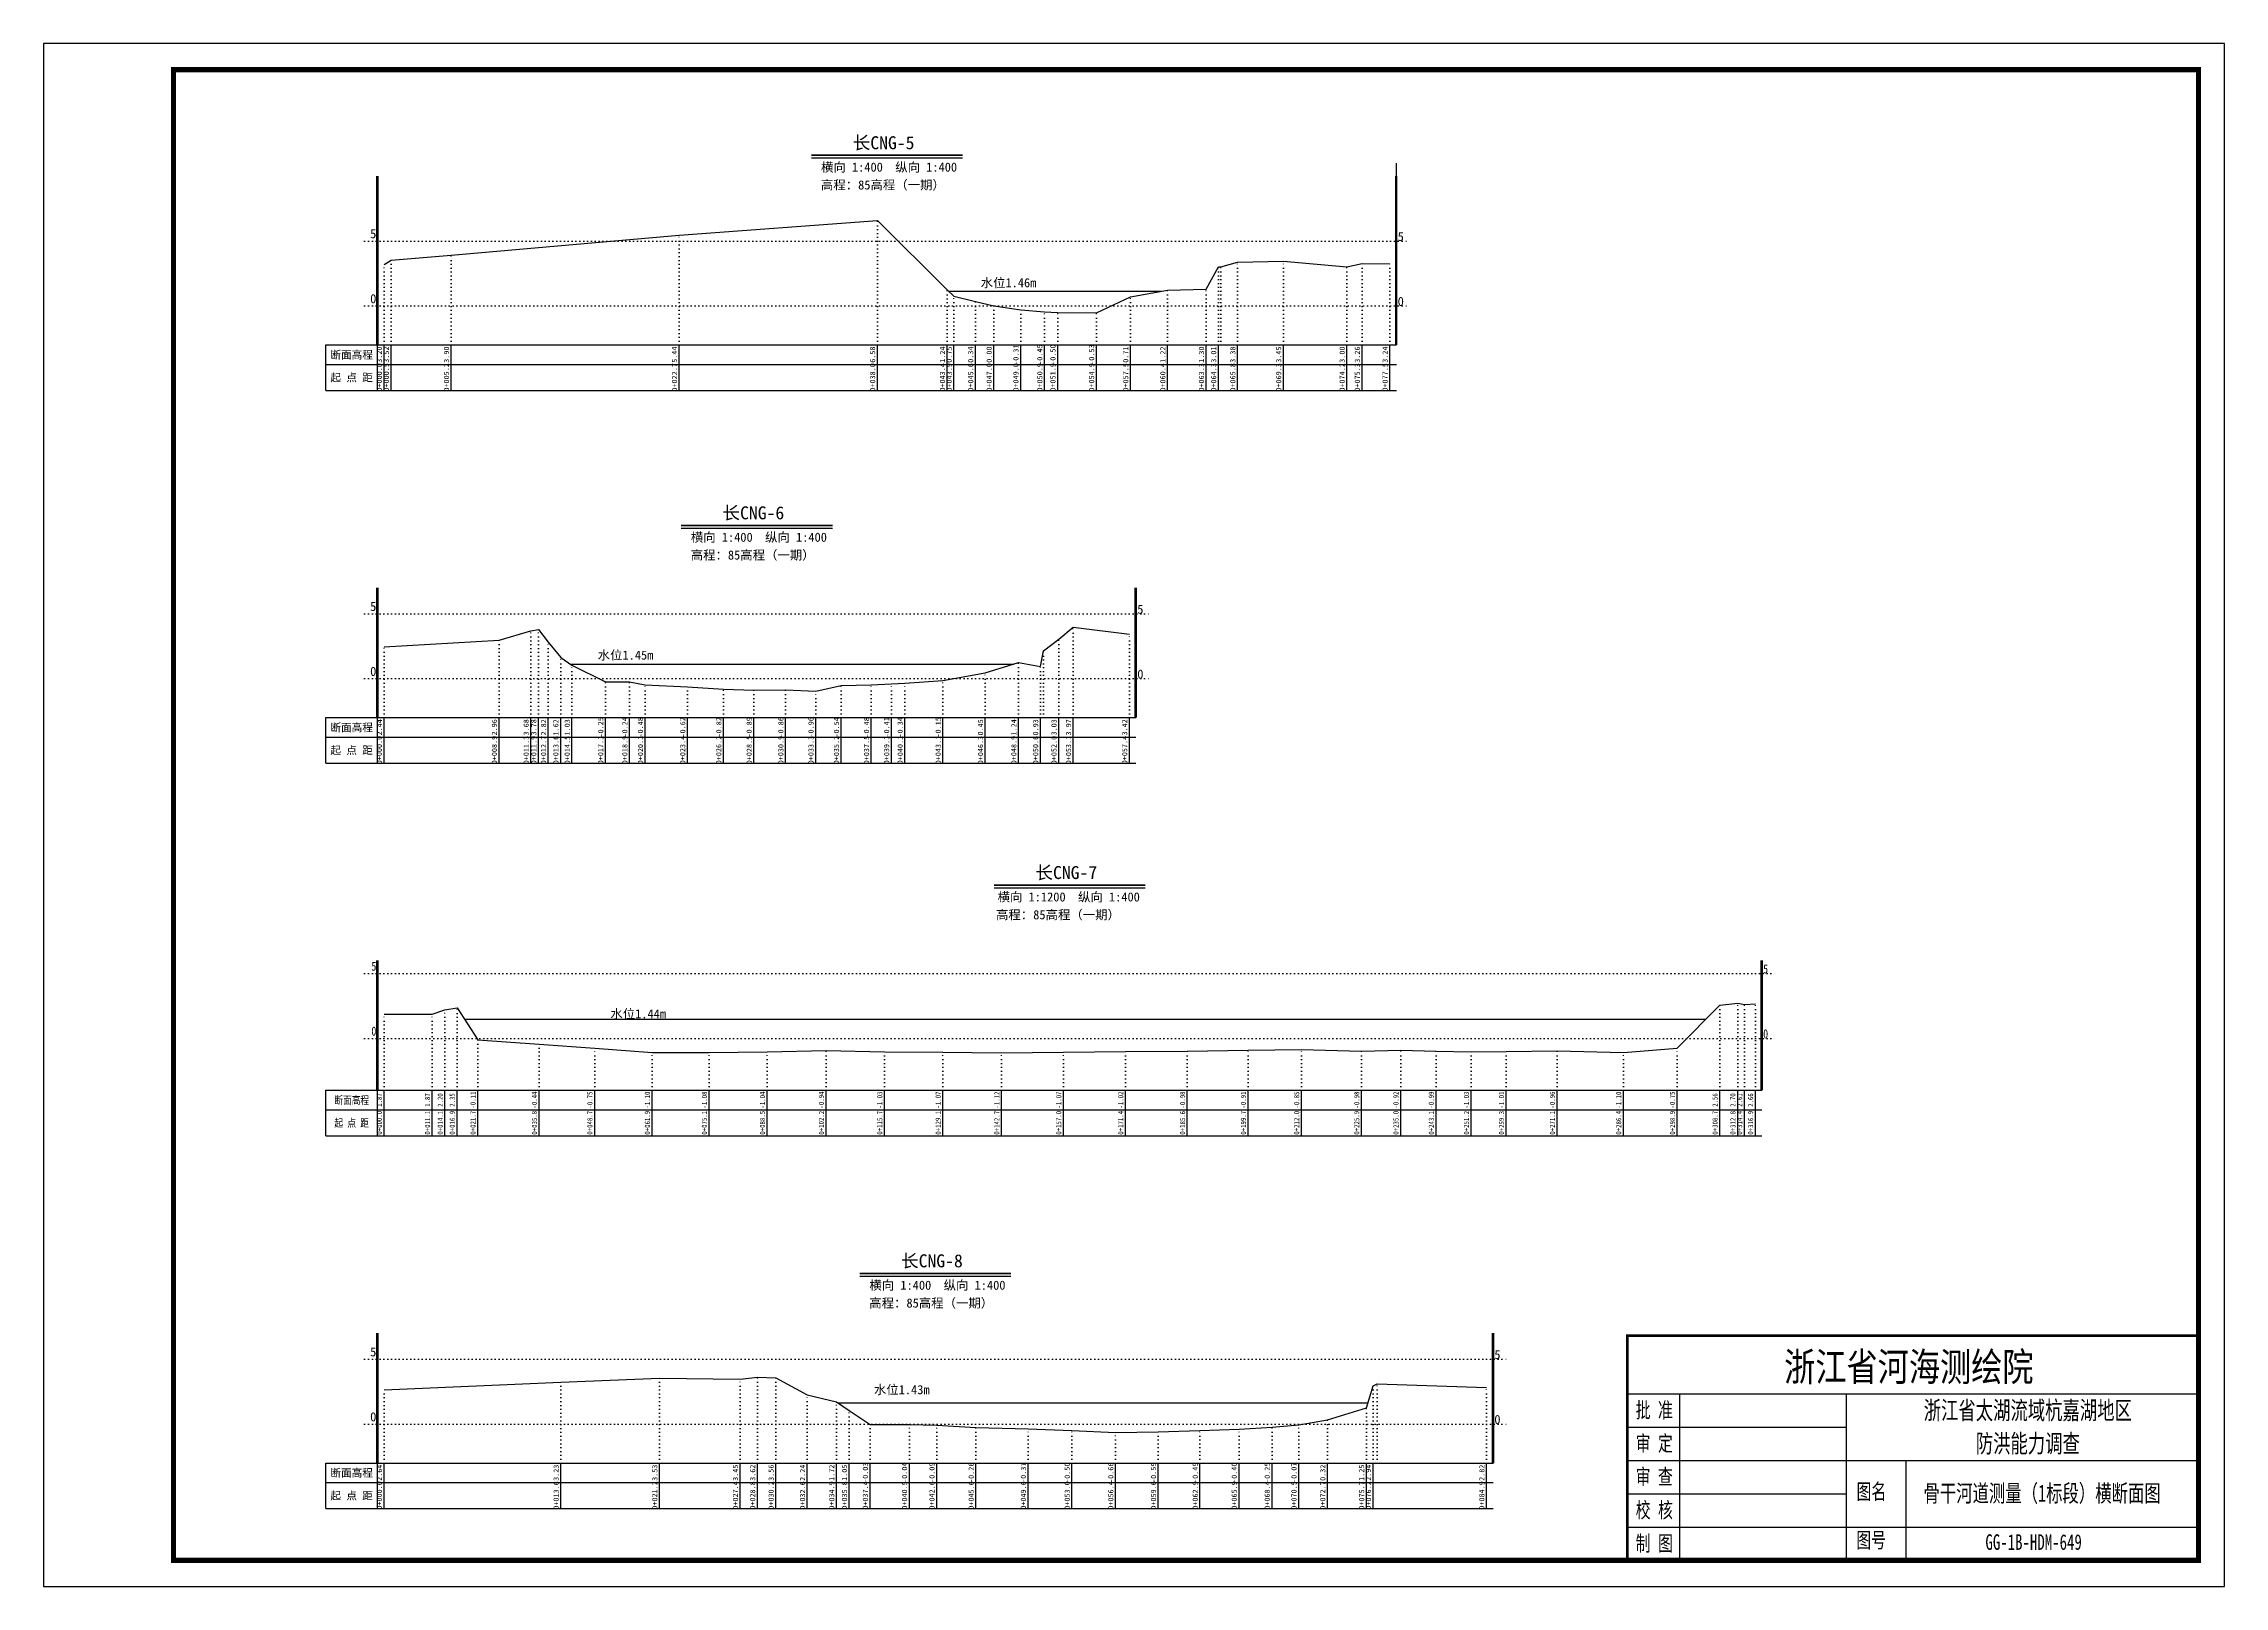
# Model space of a CAD drawing. Header units: millimetres. Extents: x 519117 to 520437, y 3371934 to 3372231.
# Drawn here: x 519566.9 to 519986.9, y 3371934.2 to 3372231.2 of the extents above; entities that cross this region are included whole.
import ezdxf
from ezdxf.enums import TextEntityAlignment as Align

# ---------------------------------------------------------------- set-up
doc = ezdxf.new("R2010")
doc.units = ezdxf.units.MM
doc.header["$LTSCALE"] = 0.4
doc.header["$MEASUREMENT"] = 0
doc.linetypes.add('X4', pattern=[1.6, 0, -1.6])
for name, color, linetype in [('DMX', 1, 'Continuous'), ('TEXT', 7, 'Continuous'), ('zdm1', 5, 'Continuous'), ('ZDMT5', 3, 'Continuous'), ('图框', 7, 'Continuous'), ('断面名称', 5, 'Continuous'), ('比例尺', 3, 'Continuous'), ('水位', 7, 'Continuous')]:
    doc.layers.add(name, color=color, linetype=linetype)
doc.styles.add('HDM', font='仿宋_GB2312.ttf')
doc.styles.add('tk2', font='SimSun.ttf', dxfattribs={"width": 0.8})
doc.styles.add('宋体', font='SimSun.ttf')

msp = doc.modelspace()

# ---------------------------------------------------------------- linework, layer by layer
at = {"lineweight": 100, "const_width": 0.5}
msp.add_lwpolyline([(519981.88, 3371982.45), (519871.88, 3371982.45), (519871.88, 3371939.17), (519981.88, 3371939.17), (519981.88, 3371982.45)], dxfattribs=at)
at = {"layer": 'DMX', "linetype": 'Continuous', "flags": 128}
for points in [[(519632.46, 3372188.67), (519633.81, 3372189.47), (519645.38, 3372190.42), (519689.31, 3372194.27), (519727.46, 3372197.12), (519740.91, 3372183.77), (519742.21, 3372182.55), (519746.33, 3372181.52), (519749.91, 3372180.67), (519755.06, 3372179.9), (519759.66, 3372179.55), (519762.18, 3372179.42), (519769.63, 3372179.35), (519776.21, 3372182.45), (519783.36, 3372183.72), (519790.78, 3372183.92), (519793.13, 3372188.2), (519793.63, 3372188.17), (519796.83, 3372189.12), (519805.66, 3372189.3), (519817.88, 3372188.17), (519820.81, 3372188.82), (519826.16, 3372188.77)], [(519632.46, 3372115.02), (519654.61, 3372116.32), (519660.73, 3372118.12), (519662.21, 3372118.37), (519664.08, 3372115.97), (519666.46, 3372112.97), (519668.63, 3372111.5), (519675.08, 3372108.3), (519679.73, 3372108.32), (519682.73, 3372107.72), (519690.88, 3372107.37), (519697.83, 3372106.87), (519703.68, 3372106.7), (519709.78, 3372106.77), (519715.58, 3372106.52), (519720.48, 3372107.57), (519726.28, 3372107.72), (519730.16, 3372107.9), (519732.76, 3372108.07), (519740.08, 3372108.55), (519748.23, 3372110.05), (519754.66, 3372112.02), (519758.86, 3372111.25), (519759.48, 3372114.25), (519762.38, 3372116.5), (519765.18, 3372118.85), (519776.01, 3372117.47)], [(519632.46, 3372044.35), (519641.74, 3372044.35), (519644.18, 3372045.17), (519646.5, 3372045.55), (519650.5, 3372039.4), (519662.32, 3372038.57), (519673.01, 3372037.8), (519684.06, 3372036.92), (519695.06, 3372036.97), (519706.23, 3372037.07), (519717.6, 3372037.32), (519728.84, 3372037.1), (519740.07, 3372037), (519751.39, 3372036.87), (519763.3, 3372037), (519775.25, 3372037.12), (519787.15, 3372037.22), (519798.86, 3372037.4), (519809.12, 3372037.55), (519820.69, 3372037.22), (519828.25, 3372037.37), (519835.06, 3372037.2), (519841.81, 3372037.1), (519848.57, 3372037.15), (519858.37, 3372037.27), (519871.14, 3372036.92), (519881.5, 3372037.8), (519889.71, 3372046.07), (519893.15, 3372046.42), (519894.43, 3372046.2), (519896.55, 3372046.32)], [(519632.46, 3371972.02), (519666.51, 3371973.5), (519685.51, 3371974.25), (519701.03, 3371974.05), (519704.36, 3371974.47), (519707.91, 3371974.32), (519713.96, 3371971.02), (519719.58, 3371969.72), (519722.03, 3371968.05), (519726.06, 3371965.35), (519733.61, 3371965.32), (519738.88, 3371965.2), (519746.43, 3371964.77), (519756.48, 3371964.5), (519764.93, 3371964.17), (519773.33, 3371963.77), (519781.56, 3371963.95), (519789.58, 3371964.2), (519797.11, 3371964.42), (519803.46, 3371964.8), (519808.61, 3371965.25), (519814.16, 3371966.22), (519821.63, 3371968.55), (519822.96, 3371972.77), (519823.71, 3371973.17), (519844.78, 3371972.47)]]:
    msp.add_lwpolyline(points, dxfattribs=at)
at = {"layer": 'TEXT', "color": 0}
for p, q in [((519871.88, 3371971.25, 0), (519981.88, 3371971.25, 0)), ((519881.96, 3371971.25, 0), (519881.96, 3371945.59, 0)), ((519914.05, 3371971.25, 0), (519914.05, 3371945.59, 0)), ((519871.88, 3371964.84, 0), (519914.05, 3371964.84, 0)), ((519871.88, 3371958.42, 0), (519914.05, 3371958.42, 0)), ((519914.05, 3371958.42, 0), (519981.88, 3371958.42, 0)), ((519925.53, 3371958.42, 0), (519925.53, 3371939.17, 0)), ((519871.88, 3371952, 0), (519914.05, 3371952, 0)), ((519871.88, 3371945.59, 0), (519981.88, 3371945.59, 0)), ((519881.96, 3371945.59, 0), (519881.96, 3371939.17, 0)), ((519914.05, 3371945.59, 0), (519914.05, 3371939.17, 0))]:
    msp.add_line(p, q, dxfattribs=at)
at = {"layer": 'zdm1', "linetype": 'Continuous'}
for p, q in [((519631.08, 3372173.17), (519631.08, 3372205.67)), ((519631.33, 3372173.17), (519631.33, 3372205.67)), ((519827.28, 3372173.17), (519827.28, 3372205.67)), ((519827.53, 3372173.17), (519827.53, 3372205.67)), ((519621.21, 3372164.42), (519621.21, 3372173.17)), ((519621.21, 3372173.17), (519632.46, 3372173.17)), ((519631.21, 3372164.42), (519631.21, 3372173.17)), ((519632.46, 3372173.17), (519827.41, 3372173.17)), ((519621.21, 3372169.42), (519827.41, 3372169.42)), ((519621.21, 3372164.42), (519827.41, 3372164.42)), ((519631.08, 3372101.42), (519631.08, 3372126.42)), ((519631.33, 3372101.42), (519631.33, 3372126.42)), ((519777.13, 3372101.42), (519777.13, 3372126.42)), ((519777.38, 3372101.42), (519777.38, 3372126.42)), ((519621.21, 3372092.67), (519621.21, 3372101.42)), ((519621.21, 3372101.42), (519632.46, 3372101.42)), ((519631.21, 3372092.67), (519631.21, 3372101.42)), ((519632.46, 3372101.42), (519777.26, 3372101.42)), ((519621.21, 3372097.67), (519777.26, 3372097.67)), ((519621.21, 3372092.67), (519777.26, 3372092.67)), ((519631.08, 3372029.67), (519631.08, 3372054.67)), ((519631.33, 3372029.67), (519631.33, 3372054.67)), ((519897.67, 3372029.67), (519897.67, 3372054.67)), ((519897.92, 3372029.67), (519897.92, 3372054.67)), ((519621.21, 3372029.67), (519632.46, 3372029.67)), ((519621.21, 3372020.92), (519621.21, 3372029.67)), ((519631.21, 3372020.92), (519631.21, 3372029.67)), ((519632.46, 3372029.67), (519897.8, 3372029.67)), ((519621.21, 3372025.92), (519897.8, 3372025.92)), ((519621.21, 3372020.92), (519897.8, 3372020.92)), ((519631.08, 3371957.92), (519631.08, 3371982.92)), ((519631.33, 3371957.92), (519631.33, 3371982.92)), ((519845.91, 3371957.92), (519845.91, 3371982.92)), ((519846.16, 3371957.92), (519846.16, 3371982.92)), ((519621.21, 3371949.17), (519621.21, 3371957.92)), ((519621.21, 3371957.92), (519632.46, 3371957.92)), ((519631.21, 3371949.17), (519631.21, 3371957.92)), ((519632.46, 3371957.92), (519846.03, 3371957.92)), ((519621.21, 3371954.17), (519846.03, 3371954.17)), ((519621.21, 3371949.17), (519846.03, 3371949.17))]:
    msp.add_line(p, q, dxfattribs=at)
at = {"layer": 'zdm1', "linetype": 'X4'}
for p, q in [((519628.71, 3372193.17), (519829.91, 3372193.17)), ((519628.71, 3372180.67), (519829.91, 3372180.67)), ((519628.71, 3372121.42), (519779.76, 3372121.42)), ((519628.71, 3372108.92), (519779.76, 3372108.92)), ((519628.71, 3372052.17), (519900.3, 3372052.17)), ((519628.71, 3372039.67), (519900.3, 3372039.67)), ((519628.71, 3371977.92), (519848.53, 3371977.92)), ((519628.71, 3371965.42), (519848.53, 3371965.42))]:
    msp.add_line(p, q, dxfattribs=at)
at = {"layer": 'zdm1', "linetype": 'Continuous', "flags": 128}
for points in [[(519827.41, 3372205.67, 0.25, 0.25, 0), (519827.41, 3372208.17, 0.25, 0.25, 0)], [(519631.21, 3372200.67, 0.25, 0.25, 0), (519631.21, 3372203.17, 0.25, 0.25, 0)], [(519827.41, 3372200.67, 0.25, 0.25, 0), (519827.41, 3372203.17, 0.25, 0.25, 0)], [(519631.21, 3372195.67, 0.25, 0.25, 0), (519631.21, 3372198.17, 0.25, 0.25, 0)], [(519827.41, 3372195.67, 0.25, 0.25, 0), (519827.41, 3372198.17, 0.25, 0.25, 0)], [(519631.21, 3372190.67, 0.25, 0.25, 0), (519631.21, 3372193.17, 0.25, 0.25, 0)], [(519827.41, 3372190.67, 0.25, 0.25, 0), (519827.41, 3372193.17, 0.25, 0.25, 0)], [(519631.21, 3372185.67, 0.25, 0.25, 0), (519631.21, 3372188.17, 0.25, 0.25, 0)], [(519827.41, 3372185.67, 0.25, 0.25, 0), (519827.41, 3372188.17, 0.25, 0.25, 0)], [(519631.21, 3372180.67, 0.25, 0.25, 0), (519631.21, 3372183.17, 0.25, 0.25, 0)], [(519827.41, 3372180.67, 0.25, 0.25, 0), (519827.41, 3372183.17, 0.25, 0.25, 0)], [(519631.21, 3372175.67, 0.25, 0.25, 0), (519631.21, 3372178.17, 0.25, 0.25, 0)], [(519827.41, 3372175.67, 0.25, 0.25, 0), (519827.41, 3372178.17, 0.25, 0.25, 0)], [(519631.21, 3372123.92, 0.25, 0.25, 0), (519631.21, 3372126.42, 0.25, 0.25, 0)], [(519777.26, 3372123.92, 0.25, 0.25, 0), (519777.26, 3372126.42, 0.25, 0.25, 0)], [(519631.21, 3372118.92, 0.25, 0.25, 0), (519631.21, 3372121.42, 0.25, 0.25, 0)], [(519777.26, 3372118.92, 0.25, 0.25, 0), (519777.26, 3372121.42, 0.25, 0.25, 0)], [(519631.21, 3372113.92, 0.25, 0.25, 0), (519631.21, 3372116.42, 0.25, 0.25, 0)], [(519777.26, 3372113.92, 0.25, 0.25, 0), (519777.26, 3372116.42, 0.25, 0.25, 0)], [(519631.21, 3372108.92, 0.25, 0.25, 0), (519631.21, 3372111.42, 0.25, 0.25, 0)], [(519777.26, 3372108.92, 0.25, 0.25, 0), (519777.26, 3372111.42, 0.25, 0.25, 0)], [(519631.21, 3372103.92, 0.25, 0.25, 0), (519631.21, 3372106.42, 0.25, 0.25, 0)], [(519777.26, 3372103.92, 0.25, 0.25, 0), (519777.26, 3372106.42, 0.25, 0.25, 0)], [(519631.21, 3372052.17, 0.25, 0.25, 0), (519631.21, 3372054.67, 0.25, 0.25, 0)], [(519897.8, 3372052.17, 0.25, 0.25, 0), (519897.8, 3372054.67, 0.25, 0.25, 0)], [(519631.21, 3372047.17, 0.25, 0.25, 0), (519631.21, 3372049.67, 0.25, 0.25, 0)], [(519897.8, 3372047.17, 0.25, 0.25, 0), (519897.8, 3372049.67, 0.25, 0.25, 0)], [(519631.21, 3372042.17, 0.25, 0.25, 0), (519631.21, 3372044.67, 0.25, 0.25, 0)], [(519897.8, 3372042.17, 0.25, 0.25, 0), (519897.8, 3372044.67, 0.25, 0.25, 0)], [(519631.21, 3372037.17, 0.25, 0.25, 0), (519631.21, 3372039.67, 0.25, 0.25, 0)], [(519897.8, 3372037.17, 0.25, 0.25, 0), (519897.8, 3372039.67, 0.25, 0.25, 0)], [(519631.21, 3372032.17, 0.25, 0.25, 0), (519631.21, 3372034.67, 0.25, 0.25, 0)], [(519897.8, 3372032.17, 0.25, 0.25, 0), (519897.8, 3372034.67, 0.25, 0.25, 0)], [(519631.21, 3371980.42, 0.25, 0.25, 0), (519631.21, 3371982.92, 0.25, 0.25, 0)], [(519846.03, 3371980.42, 0.25, 0.25, 0), (519846.03, 3371982.92, 0.25, 0.25, 0)], [(519631.21, 3371975.42, 0.25, 0.25, 0), (519631.21, 3371977.92, 0.25, 0.25, 0)], [(519846.03, 3371975.42, 0.25, 0.25, 0), (519846.03, 3371977.92, 0.25, 0.25, 0)], [(519631.21, 3371970.42, 0.25, 0.25, 0), (519631.21, 3371972.92, 0.25, 0.25, 0)], [(519846.03, 3371970.42, 0.25, 0.25, 0), (519846.03, 3371972.92, 0.25, 0.25, 0)], [(519631.21, 3371965.42, 0.25, 0.25, 0), (519631.21, 3371967.92, 0.25, 0.25, 0)], [(519846.03, 3371965.42, 0.25, 0.25, 0), (519846.03, 3371967.92, 0.25, 0.25, 0)], [(519631.21, 3371960.42, 0.25, 0.25, 0), (519631.21, 3371962.92, 0.25, 0.25, 0)], [(519846.03, 3371960.42, 0.25, 0.25, 0), (519846.03, 3371962.92, 0.25, 0.25, 0)]]:
    msp.add_lwpolyline(points, format="xyseb", dxfattribs=at)
at = {"layer": 'ZDMT5', "linetype": 'X4'}
for p, q in [((519727.46, 3372173.17), (519727.46, 3372197.12)), ((519689.31, 3372173.17), (519689.31, 3372194.27)), ((519632.46, 3372173.17), (519632.46, 3372188.67)), ((519633.81, 3372173.17), (519633.81, 3372189.47)), ((519645.38, 3372173.17), (519645.38, 3372190.42)), ((519796.83, 3372173.17), (519796.83, 3372189.12)), ((519805.66, 3372173.17), (519805.66, 3372189.3)), ((519820.81, 3372173.17), (519820.81, 3372188.82)), ((519826.16, 3372173.17), (519826.16, 3372188.77)), ((519793.13, 3372173.17), (519793.13, 3372188.2)), ((519793.63, 3372173.17), (519793.63, 3372188.17)), ((519817.88, 3372173.17), (519817.88, 3372188.17)), ((519740.91, 3372173.17), (519740.91, 3372183.77)), ((519742.21, 3372173.17), (519742.21, 3372182.55)), ((519746.33, 3372173.17), (519746.33, 3372181.52)), ((519749.91, 3372173.17), (519749.91, 3372180.67)), ((519776.21, 3372173.17), (519776.21, 3372182.45)), ((519783.36, 3372173.17), (519783.36, 3372183.72)), ((519790.78, 3372173.17), (519790.78, 3372183.92)), ((519755.06, 3372173.17), (519755.06, 3372179.9)), ((519759.66, 3372173.17), (519759.66, 3372179.55)), ((519762.18, 3372173.17), (519762.18, 3372179.42)), ((519769.63, 3372173.17), (519769.63, 3372179.35)), ((519660.73, 3372101.42), (519660.73, 3372118.12)), ((519662.21, 3372101.42), (519662.21, 3372118.37)), ((519765.18, 3372101.42), (519765.18, 3372118.85)), ((519776.01, 3372101.42), (519776.01, 3372117.47)), ((519632.46, 3372101.42), (519632.46, 3372115.02)), ((519654.61, 3372101.42), (519654.61, 3372116.32)), ((519664.08, 3372101.42), (519664.08, 3372115.97)), ((519666.46, 3372101.42), (519666.46, 3372112.97)), ((519759.48, 3372101.42), (519759.48, 3372114.25)), ((519762.38, 3372101.42), (519762.38, 3372116.5)), ((519668.63, 3372101.42), (519668.63, 3372111.5)), ((519748.23, 3372101.42), (519748.23, 3372110.05)), ((519754.66, 3372101.42), (519754.66, 3372112.02)), ((519758.86, 3372101.42), (519758.86, 3372111.25)), ((519675.08, 3372101.42), (519675.08, 3372108.3)), ((519679.73, 3372101.42), (519679.73, 3372108.32)), ((519682.73, 3372101.42), (519682.73, 3372107.72)), ((519690.88, 3372101.42), (519690.88, 3372107.37)), ((519697.83, 3372101.42), (519697.83, 3372106.87)), ((519703.68, 3372101.42), (519703.68, 3372106.7)), ((519709.78, 3372101.42), (519709.78, 3372106.77)), ((519715.58, 3372101.42), (519715.58, 3372106.52)), ((519720.48, 3372101.42), (519720.48, 3372107.57)), ((519726.28, 3372101.42), (519726.28, 3372107.72)), ((519730.16, 3372101.42), (519730.16, 3372107.9)), ((519732.76, 3372101.42), (519732.76, 3372108.07)), ((519740.08, 3372101.42), (519740.08, 3372108.55)), ((519889.71, 3372029.67), (519889.71, 3372046.07)), ((519893.15, 3372029.67), (519893.15, 3372046.42)), ((519894.43, 3372029.67), (519894.43, 3372046.2)), ((519896.55, 3372029.67), (519896.55, 3372046.32)), ((519632.46, 3372029.67), (519632.46, 3372044.35)), ((519641.74, 3372029.67), (519641.74, 3372044.35)), ((519644.18, 3372029.67), (519644.18, 3372045.17)), ((519646.5, 3372029.67), (519646.5, 3372045.55)), ((519650.5, 3372029.67), (519650.5, 3372039.4)), ((519662.32, 3372029.67), (519662.32, 3372038.57)), ((519673.01, 3372029.67), (519673.01, 3372037.8)), ((519717.6, 3372029.67), (519717.6, 3372037.32)), ((519787.15, 3372029.67), (519787.15, 3372037.22)), ((519798.86, 3372029.67), (519798.86, 3372037.4)), ((519809.12, 3372029.67), (519809.12, 3372037.55)), ((519820.69, 3372029.67), (519820.69, 3372037.22)), ((519828.25, 3372029.67), (519828.25, 3372037.37)), ((519858.37, 3372029.67), (519858.37, 3372037.27)), ((519881.5, 3372029.67), (519881.5, 3372037.8)), ((519684.06, 3372029.67), (519684.06, 3372036.92)), ((519695.06, 3372029.67), (519695.06, 3372036.97)), ((519706.23, 3372029.67), (519706.23, 3372037.07)), ((519728.84, 3372029.67), (519728.84, 3372037.1)), ((519740.07, 3372029.67), (519740.07, 3372037)), ((519751.39, 3372029.67), (519751.39, 3372036.87)), ((519763.3, 3372029.67), (519763.3, 3372037)), ((519775.25, 3372029.67), (519775.25, 3372037.12)), ((519835.06, 3372029.67), (519835.06, 3372037.2)), ((519841.81, 3372029.67), (519841.81, 3372037.1)), ((519848.57, 3372029.67), (519848.57, 3372037.15)), ((519871.14, 3372029.67), (519871.14, 3372036.92)), ((519685.51, 3371957.92), (519685.51, 3371974.25)), ((519704.36, 3371957.92), (519704.36, 3371974.47)), ((519707.91, 3371957.92), (519707.91, 3371974.32)), ((519632.46, 3371957.92), (519632.46, 3371972.02)), ((519666.51, 3371957.92), (519666.51, 3371973.5)), ((519701.03, 3371957.92), (519701.03, 3371974.05)), ((519713.96, 3371957.92), (519713.96, 3371971.02)), ((519822.96, 3371957.92), (519822.96, 3371972.77)), ((519823.71, 3371957.92), (519823.71, 3371973.17)), ((519844.78, 3371957.92), (519844.78, 3371972.47)), ((519719.58, 3371957.92), (519719.58, 3371969.72)), ((519722.03, 3371957.92), (519722.03, 3371968.05)), ((519814.16, 3371957.92), (519814.16, 3371966.22)), ((519821.63, 3371957.92), (519821.63, 3371968.55)), ((519726.06, 3371957.92), (519726.06, 3371965.35)), ((519733.61, 3371957.92), (519733.61, 3371965.32)), ((519738.88, 3371957.92), (519738.88, 3371965.2)), ((519746.43, 3371957.92), (519746.43, 3371964.77)), ((519756.48, 3371957.92), (519756.48, 3371964.5)), ((519764.93, 3371957.92), (519764.93, 3371964.17)), ((519773.33, 3371957.92), (519773.33, 3371963.77)), ((519781.56, 3371957.92), (519781.56, 3371963.95)), ((519789.58, 3371957.92), (519789.58, 3371964.2)), ((519797.11, 3371957.92), (519797.11, 3371964.42)), ((519803.46, 3371957.92), (519803.46, 3371964.8)), ((519808.61, 3371957.92), (519808.61, 3371965.25))]:
    msp.add_line(p, q, dxfattribs=at)
at = {"layer": 'ZDMT5', "linetype": 'Continuous'}
for p, q in [((519632.46, 3372164.42), (519632.46, 3372173.17)), ((519633.81, 3372164.42), (519633.81, 3372173.17)), ((519645.38, 3372164.42), (519645.38, 3372173.17)), ((519689.31, 3372164.42), (519689.31, 3372173.17)), ((519727.46, 3372164.42), (519727.46, 3372173.17)), ((519740.91, 3372164.42), (519740.91, 3372173.17)), ((519742.21, 3372164.42), (519742.21, 3372173.17)), ((519746.33, 3372164.42), (519746.33, 3372173.17)), ((519749.91, 3372164.42), (519749.91, 3372173.17)), ((519755.06, 3372164.42), (519755.06, 3372173.17)), ((519759.66, 3372164.42), (519759.66, 3372173.17)), ((519762.18, 3372164.42), (519762.18, 3372173.17)), ((519769.63, 3372164.42), (519769.63, 3372173.17)), ((519776.21, 3372164.42), (519776.21, 3372173.17)), ((519783.36, 3372164.42), (519783.36, 3372173.17)), ((519790.78, 3372164.42), (519790.78, 3372173.17)), ((519793.13, 3372164.42), (519793.13, 3372173.17)), ((519796.83, 3372164.42), (519796.83, 3372173.17)), ((519805.66, 3372164.42), (519805.66, 3372173.17)), ((519817.88, 3372164.42), (519817.88, 3372173.17)), ((519820.81, 3372164.42), (519820.81, 3372173.17)), ((519826.16, 3372164.42), (519826.16, 3372173.17)), ((519632.46, 3372092.67), (519632.46, 3372101.42)), ((519654.61, 3372092.67), (519654.61, 3372101.42)), ((519660.73, 3372092.67), (519660.73, 3372101.42)), ((519662.21, 3372092.67), (519662.21, 3372101.42)), ((519664.08, 3372092.67), (519664.08, 3372101.42)), ((519666.46, 3372092.67), (519666.46, 3372101.42)), ((519668.63, 3372092.67), (519668.63, 3372101.42)), ((519675.08, 3372092.67), (519675.08, 3372101.42)), ((519679.73, 3372092.67), (519679.73, 3372101.42)), ((519682.73, 3372092.67), (519682.73, 3372101.42)), ((519690.88, 3372092.67), (519690.88, 3372101.42)), ((519697.83, 3372092.67), (519697.83, 3372101.42)), ((519703.68, 3372092.67), (519703.68, 3372101.42)), ((519709.78, 3372092.67), (519709.78, 3372101.42)), ((519715.58, 3372092.67), (519715.58, 3372101.42)), ((519720.48, 3372092.67), (519720.48, 3372101.42)), ((519726.28, 3372092.67), (519726.28, 3372101.42)), ((519730.16, 3372092.67), (519730.16, 3372101.42)), ((519732.76, 3372092.67), (519732.76, 3372101.42)), ((519740.08, 3372092.67), (519740.08, 3372101.42)), ((519748.23, 3372092.67), (519748.23, 3372101.42)), ((519754.66, 3372092.67), (519754.66, 3372101.42)), ((519758.86, 3372092.67), (519758.86, 3372101.42)), ((519762.38, 3372092.67), (519762.38, 3372101.42)), ((519765.18, 3372092.67), (519765.18, 3372101.42)), ((519776.01, 3372092.67), (519776.01, 3372101.42)), ((519632.46, 3372020.92), (519632.46, 3372029.67)), ((519641.74, 3372020.92), (519641.74, 3372029.67)), ((519644.18, 3372020.92), (519644.18, 3372029.67)), ((519646.5, 3372020.92), (519646.5, 3372029.67)), ((519650.5, 3372020.92), (519650.5, 3372029.67)), ((519662.32, 3372020.92), (519662.32, 3372029.67)), ((519673.01, 3372020.92), (519673.01, 3372029.67)), ((519684.06, 3372020.92), (519684.06, 3372029.67)), ((519695.06, 3372020.92), (519695.06, 3372029.67)), ((519706.23, 3372020.92), (519706.23, 3372029.67)), ((519717.6, 3372020.92), (519717.6, 3372029.67)), ((519728.84, 3372020.92), (519728.84, 3372029.67)), ((519740.07, 3372020.92), (519740.07, 3372029.67)), ((519751.39, 3372020.92), (519751.39, 3372029.67)), ((519763.3, 3372020.92), (519763.3, 3372029.67)), ((519775.25, 3372020.92), (519775.25, 3372029.67)), ((519787.15, 3372020.92), (519787.15, 3372029.67)), ((519798.86, 3372020.92), (519798.86, 3372029.67)), ((519809.12, 3372020.92), (519809.12, 3372029.67)), ((519820.69, 3372020.92), (519820.69, 3372029.67)), ((519828.25, 3372020.92), (519828.25, 3372029.67)), ((519835.06, 3372020.92), (519835.06, 3372029.67)), ((519841.81, 3372020.92), (519841.81, 3372029.67)), ((519848.57, 3372020.92), (519848.57, 3372029.67)), ((519858.37, 3372020.92), (519858.37, 3372029.67)), ((519871.14, 3372020.92), (519871.14, 3372029.67)), ((519881.5, 3372020.92), (519881.5, 3372029.67)), ((519889.71, 3372020.92), (519889.71, 3372029.67)), ((519893.15, 3372020.92), (519893.15, 3372029.67)), ((519894.43, 3372020.92), (519894.43, 3372029.67)), ((519896.55, 3372020.92), (519896.55, 3372029.67)), ((519632.46, 3371949.17), (519632.46, 3371957.92)), ((519666.51, 3371949.17), (519666.51, 3371957.92)), ((519685.51, 3371949.17), (519685.51, 3371957.92)), ((519701.03, 3371949.17), (519701.03, 3371957.92)), ((519704.36, 3371949.17), (519704.36, 3371957.92)), ((519707.91, 3371949.17), (519707.91, 3371957.92)), ((519713.96, 3371949.17), (519713.96, 3371957.92)), ((519719.58, 3371949.17), (519719.58, 3371957.92)), ((519722.03, 3371949.17), (519722.03, 3371957.92)), ((519726.06, 3371949.17), (519726.06, 3371957.92)), ((519733.61, 3371949.17), (519733.61, 3371957.92)), ((519738.88, 3371949.17), (519738.88, 3371957.92)), ((519746.43, 3371949.17), (519746.43, 3371957.92)), ((519756.48, 3371949.17), (519756.48, 3371957.92)), ((519764.93, 3371949.17), (519764.93, 3371957.92)), ((519773.33, 3371949.17), (519773.33, 3371957.92)), ((519781.56, 3371949.17), (519781.56, 3371957.92)), ((519789.58, 3371949.17), (519789.58, 3371957.92)), ((519797.11, 3371949.17), (519797.11, 3371957.92)), ((519803.46, 3371949.17), (519803.46, 3371957.92)), ((519808.61, 3371949.17), (519808.61, 3371957.92)), ((519814.16, 3371949.17), (519814.16, 3371957.92)), ((519821.63, 3371949.17), (519821.63, 3371957.92)), ((519822.96, 3371949.17), (519822.96, 3371957.92)), ((519844.78, 3371949.17), (519844.78, 3371957.92))]:
    msp.add_line(p, q, dxfattribs=at)
at = {"layer": '图框', "flags": 128}
msp.add_lwpolyline([(519566.88, 3371934.17), (519986.88, 3371934.17), (519986.88, 3372231.17), (519566.88, 3372231.17)], close=True, dxfattribs=at)
at = {"layer": '图框', "const_width": 1, "flags": 128}
msp.add_lwpolyline([(519591.88, 3371939.17), (519981.88, 3371939.17), (519981.88, 3372226.17), (519591.88, 3372226.17)], close=True, dxfattribs=at)
at = {"layer": '比例尺', "color": 3, "linetype": 'Continuous', "lineweight": 40}
for p, q in [((519714.74, 3372209.67), (519743.87, 3372209.67)), ((519689.67, 3372138.42), (519718.79, 3372138.42)), ((519749.94, 3372069.17), (519779.06, 3372069.17)), ((519724.06, 3371994.42), (519753.18, 3371994.42))]:
    msp.add_line(p, q, dxfattribs=at)
at = {"layer": '比例尺', "color": 3, "linetype": 'Continuous'}
for p, q in [((519714.74, 3372209.17), (519743.87, 3372209.17)), ((519689.67, 3372137.92), (519718.79, 3372137.92)), ((519749.94, 3372068.67), (519779.06, 3372068.67)), ((519724.06, 3371993.92), (519753.18, 3371993.92))]:
    msp.add_line(p, q, dxfattribs=at)
at = {"layer": '水位', "color": 6, "linetype": 'Continuous', "flags": 128}
for points in [[(519741.2, 3372183.49), (519782.08, 3372183.49)], [(519668.26, 3372111.74), (519753.76, 3372111.74)], [(519886.93, 3372043.27), (519647.97, 3372043.27)], [(519719.9, 3371969.5), (519821.93, 3371969.5)]]:
    msp.add_lwpolyline(points, dxfattribs=at)

# ---------------------------------------------------------------- texts
at = {"layer": 'TEXT', "color": 7, "ltscale": 8, "style": 'tk2'}
for tag, p, s, height, width in [('浙江省河海测绘院', (519902.1, 3371973.69, 0), '（单位名称）', 5.5, 0.8), ('批 准', (519873.5, 3371966.62, 0), '批准', 3, 0.7), ('审 定', (519873.5, 3371960.21, 0), '审定', 3, 0.7), ('审 查', (519873.5, 3371953.79, 0), '审 查', 3, 0.7), ('图名', (519916.03, 3371950.92, 0), '审查', 3, 0.7), ('校 核', (519873.5, 3371947.37, 0), '校 核', 3, 0.7), ('图号', (519915.99, 3371941.59, 0), '图号', 3, 0.7), ('制 图', (519873.5, 3371940.96, 0), '制 图', 3, 0.7)]:
    msp.add_attdef(tag, p, s, height=height, dxfattribs=dict(at, width=width))
at = {"layer": 'TEXT', "color": 0, "style": 'tk2', "width": 0.7}
for tag, text, height, p in [('浙江省太湖流域杭嘉湖地区', '浙江省太湖流域杭嘉湖地区', 3.5, (519949.02, 3371968.07, -206.67)), ('防洪能力调查', '防洪能力调查', 3.5, (519949.02, 3371961.68, -206.67)), ('骨干河道测量（1标段）横断面图', '骨干河道测量（1标段）横断面图', 3.3, (519951.77, 3371952.1, -206.67)), ('GG-1B-HDM-649', 'GG-1B-HDM-001', 3, (519950.14, 3371942.7, -206.67))]:
    msp.add_attdef(tag, text=text, height=height, dxfattribs=at).set_placement(p, align=Align.MIDDLE_CENTER)
at = {"layer": 'zdm1', "linetype": 'Continuous', "style": 'HDM'}
for s, p in [('5', (519630.96, 3372193.17)), ('0', (519630.96, 3372180.67)), ('5', (519630.96, 3372121.42)), ('0', (519630.96, 3372108.92)), ('5', (519630.96, 3371977.92)), ('0', (519630.96, 3371965.42))]:
    msp.add_text(s, height=1.75, dxfattribs=at).set_placement(p, align=Align.BOTTOM_RIGHT)
for s, p in [('5', (519827.66, 3372193.17)), ('0', (519827.66, 3372180.67)), ('5', (519777.51, 3372121.42)), ('0', (519777.51, 3372108.92)), ('5', (519846.28, 3371977.92)), ('0', (519846.28, 3371965.42))]:
    msp.add_text(s, height=1.75, dxfattribs=at).set_placement(p)
for s, p in [('断面高程', (519626.21, 3372171.3)), ('起 点 距', (519626.21, 3372166.92)), ('断面高程', (519626.21, 3372099.55)), ('起 点 距', (519626.21, 3372095.17)), ('断面高程', (519626.21, 3371956.05)), ('起 点 距', (519626.21, 3371951.67))]:
    msp.add_text(s, height=1.5, dxfattribs=at).set_placement(p, align=Align.MIDDLE)
at = {"layer": 'zdm1', "linetype": 'Continuous', "style": 'HDM', "width": 0.8}
for s, p in [('5', (519630.96, 3372052.17)), ('0', (519630.96, 3372039.67))]:
    msp.add_text(s, height=1.75, dxfattribs=at).set_placement(p, align=Align.BOTTOM_RIGHT)
for s, p in [('5', (519898.05, 3372052.17)), ('0', (519898.05, 3372039.67))]:
    msp.add_text(s, height=1.75, dxfattribs=at).set_placement(p)
for s, p in [('断面高程', (519626.21, 3372027.8)), ('起 点 距', (519626.21, 3372023.42))]:
    msp.add_text(s, height=1.5, dxfattribs=at).set_placement(p, align=Align.MIDDLE)
at = {"layer": 'ZDMT5', "linetype": 'Continuous', "style": 'HDM'}
for s, p in [('3.20', (519632.33, 3372171.3)), ('3.52', (519633.68, 3372171.3)), ('3.90', (519645.26, 3372171.3)), ('5.44', (519689.18, 3372171.3)), ('6.58', (519727.33, 3372171.3)), ('1.24', (519740.78, 3372171.3)), ('0.75', (519742.08, 3372171.3)), ('0.34', (519746.21, 3372171.3)), ('0.00', (519749.78, 3372171.3)), ('-0.31', (519754.93, 3372171.3)), ('-0.45', (519759.53, 3372171.3)), ('-0.50', (519762.06, 3372171.3)), ('-0.53', (519769.51, 3372171.3)), ('0.71', (519776.08, 3372171.3)), ('1.22', (519783.23, 3372171.3)), ('1.30', (519790.66, 3372171.3)), ('3.01', (519793.01, 3372171.3)), ('3.38', (519796.71, 3372171.3)), ('3.45', (519805.53, 3372171.3)), ('3.00', (519817.76, 3372171.3)), ('3.26', (519820.68, 3372171.3)), ('3.24', (519826.03, 3372171.3)), ('0+000.0', (519632.33, 3372166.92)), ('0+000.5', (519633.68, 3372166.92)), ('0+005.2', (519645.26, 3372166.92)), ('0+022.7', (519689.18, 3372166.92)), ('0+038.0', (519727.33, 3372166.92)), ('0+043.4', (519740.78, 3372166.92)), ('0+043.9', (519742.08, 3372166.92)), ('0+045.6', (519746.21, 3372166.92)), ('0+047.0', (519749.78, 3372166.92)), ('0+049.0', (519754.93, 3372166.92)), ('0+050.9', (519759.53, 3372166.92)), ('0+051.9', (519762.06, 3372166.92)), ('0+054.9', (519769.51, 3372166.92)), ('0+057.5', (519776.08, 3372166.92)), ('0+060.4', (519783.23, 3372166.92)), ('0+063.3', (519790.66, 3372166.92)), ('0+064.3', (519793.01, 3372166.92)), ('0+065.8', (519796.71, 3372166.92)), ('0+069.3', (519805.53, 3372166.92)), ('0+074.2', (519817.76, 3372166.92)), ('0+075.3', (519820.68, 3372166.92)), ('0+077.5', (519826.03, 3372166.92)), ('2.44', (519632.33, 3372099.55)), ('2.96', (519654.48, 3372099.55)), ('3.68', (519660.61, 3372099.55)), ('3.78', (519662.08, 3372099.55)), ('2.82', (519663.96, 3372099.55)), ('1.62', (519666.33, 3372099.55)), ('1.03', (519668.51, 3372099.55)), ('-0.25', (519674.96, 3372099.55)), ('-0.24', (519679.61, 3372099.55)), ('-0.48', (519682.61, 3372099.55)), ('-0.62', (519690.76, 3372099.55)), ('-0.82', (519697.71, 3372099.55)), ('-0.89', (519703.56, 3372099.55)), ('-0.86', (519709.66, 3372099.55)), ('-0.96', (519715.46, 3372099.55)), ('-0.54', (519720.36, 3372099.55)), ('-0.48', (519726.16, 3372099.55)), ('-0.41', (519730.03, 3372099.55)), ('-0.34', (519732.63, 3372099.55)), ('-0.15', (519739.96, 3372099.55)), ('0.45', (519748.11, 3372099.55)), ('1.24', (519754.53, 3372099.55)), ('0.93', (519758.73, 3372099.55)), ('3.03', (519762.26, 3372099.55)), ('3.97', (519765.06, 3372099.55)), ('3.42', (519775.88, 3372099.55)), ('0+000.0', (519632.33, 3372095.17)), ('0+008.9', (519654.48, 3372095.17)), ('0+011.3', (519660.61, 3372095.17)), ('0+011.9', (519662.08, 3372095.17)), ('0+012.7', (519663.96, 3372095.17)), ('0+013.6', (519666.33, 3372095.17)), ('0+014.5', (519668.51, 3372095.17)), ('0+017.1', (519674.96, 3372095.17)), ('0+018.9', (519679.61, 3372095.17)), ('0+020.1', (519682.61, 3372095.17)), ('0+023.4', (519690.76, 3372095.17)), ('0+026.2', (519697.71, 3372095.17)), ('0+028.5', (519703.56, 3372095.17)), ('0+030.9', (519709.66, 3372095.17)), ('0+033.3', (519715.46, 3372095.17)), ('0+035.2', (519720.36, 3372095.17)), ('0+037.5', (519726.16, 3372095.17)), ('0+039.1', (519730.03, 3372095.17)), ('0+040.1', (519732.63, 3372095.17)), ('0+043.1', (519739.96, 3372095.17)), ('0+046.3', (519748.11, 3372095.17)), ('0+048.9', (519754.53, 3372095.17)), ('0+050.6', (519758.73, 3372095.17)), ('0+052.0', (519762.26, 3372095.17)), ('0+053.1', (519765.06, 3372095.17)), ('0+057.4', (519775.88, 3372095.17)), ('-0.03', (519725.93, 3371956.05)), ('-0.04', (519733.48, 3371956.05)), ('-0.09', (519738.76, 3371956.05)), ('-0.26', (519746.31, 3371956.05)), ('-0.37', (519756.36, 3371956.05)), ('-0.50', (519764.81, 3371956.05)), ('-0.66', (519773.21, 3371956.05)), ('-0.59', (519781.43, 3371956.05)), ('-0.49', (519789.46, 3371956.05)), ('-0.40', (519796.98, 3371956.05)), ('-0.25', (519803.33, 3371956.05)), ('-0.07', (519808.48, 3371956.05)), ('2.64', (519632.33, 3371956.05)), ('0+000.0', (519632.33, 3371951.67)), ('3.23', (519666.38, 3371956.05)), ('0+013.6', (519666.38, 3371951.67)), ('3.53', (519685.38, 3371956.05)), ('0+021.2', (519685.38, 3371951.67)), ('3.45', (519700.91, 3371956.05)), ('0+027.4', (519700.91, 3371951.67)), ('3.62', (519704.23, 3371956.05)), ('0+028.8', (519704.23, 3371951.67)), ('3.56', (519707.78, 3371956.05)), ('0+030.2', (519707.78, 3371951.67)), ('2.24', (519713.83, 3371956.05)), ('0+032.6', (519713.83, 3371951.67)), ('1.72', (519719.46, 3371956.05)), ('0+034.9', (519719.46, 3371951.67)), ('1.05', (519721.91, 3371956.05)), ('0+035.8', (519721.91, 3371951.67)), ('0+037.4', (519725.93, 3371951.67)), ('0+040.5', (519733.48, 3371951.67)), ('0+042.6', (519738.76, 3371951.67)), ('0+045.6', (519746.31, 3371951.67)), ('0+049.6', (519756.36, 3371951.67)), ('0+053.0', (519764.81, 3371951.67)), ('0+056.4', (519773.21, 3371951.67)), ('0+059.6', (519781.43, 3371951.67)), ('0+062.9', (519789.46, 3371951.67)), ('0+065.9', (519796.98, 3371951.67)), ('0+068.4', (519803.33, 3371951.67)), ('0+070.5', (519808.48, 3371951.67)), ('0.32', (519814.03, 3371956.05)), ('0+072.7', (519814.03, 3371951.67)), ('1.25', (519821.51, 3371956.05)), ('0+075.7', (519821.51, 3371951.67)), ('2.94', (519822.83, 3371956.05)), ('0+076.2', (519822.83, 3371951.67)), ('2.82', (519844.66, 3371956.05)), ('0+084.9', (519844.66, 3371951.67))]:
    msp.add_text(s, height=1, rotation=90, dxfattribs=at).set_placement(p, align=Align.BOTTOM_CENTER)
at = {"layer": 'ZDMT5', "linetype": 'Continuous', "style": 'HDM', "width": 0.8}
for s, p in [('1.87', (519632.33, 3372027.8)), ('1.87', (519641.61, 3372027.8)), ('2.20', (519644.06, 3372027.8)), ('2.35', (519646.37, 3372027.8)), ('-0.11', (519650.37, 3372027.8)), ('-0.44', (519662.2, 3372027.8)), ('-0.75', (519672.88, 3372027.8)), ('-1.10', (519683.94, 3372027.8)), ('-1.08', (519694.93, 3372027.8)), ('-1.04', (519706.11, 3372027.8)), ('-0.94', (519717.47, 3372027.8)), ('-1.03', (519728.71, 3372027.8)), ('-1.07', (519739.95, 3372027.8)), ('-1.12', (519751.26, 3372027.8)), ('-1.07', (519763.17, 3372027.8)), ('-1.02', (519775.12, 3372027.8)), ('-0.98', (519787.02, 3372027.8)), ('-0.91', (519798.74, 3372027.8)), ('-0.85', (519809, 3372027.8)), ('-0.98', (519820.56, 3372027.8)), ('-0.92', (519828.12, 3372027.8)), ('-0.99', (519834.93, 3372027.8)), ('-1.03', (519841.69, 3372027.8)), ('-1.01', (519848.45, 3372027.8)), ('-0.96', (519858.25, 3372027.8)), ('-1.10', (519871.01, 3372027.8)), ('-0.75', (519881.37, 3372027.8)), ('2.56', (519889.58, 3372027.8)), ('2.70', (519893.02, 3372027.8)), ('2.61', (519894.31, 3372027.8)), ('2.66', (519896.42, 3372027.8)), ('0+000.0', (519632.33, 3372023.42)), ('0+011.1', (519641.61, 3372023.42)), ('0+014.1', (519644.06, 3372023.42)), ('0+016.9', (519646.37, 3372023.42)), ('0+021.7', (519650.37, 3372023.42)), ('0+035.8', (519662.2, 3372023.42)), ('0+048.7', (519672.88, 3372023.42)), ('0+061.9', (519683.94, 3372023.42)), ('0+075.1', (519694.93, 3372023.42)), ('0+088.5', (519706.11, 3372023.42)), ('0+102.2', (519717.47, 3372023.42)), ('0+115.7', (519728.71, 3372023.42)), ('0+129.1', (519739.95, 3372023.42)), ('0+142.7', (519751.26, 3372023.42)), ('0+157.0', (519763.17, 3372023.42)), ('0+171.4', (519775.12, 3372023.42)), ('0+185.6', (519787.02, 3372023.42)), ('0+199.7', (519798.74, 3372023.42)), ('0+212.0', (519809, 3372023.42)), ('0+225.9', (519820.56, 3372023.42)), ('0+235.0', (519828.12, 3372023.42)), ('0+243.1', (519834.93, 3372023.42)), ('0+251.2', (519841.69, 3372023.42)), ('0+259.3', (519848.45, 3372023.42)), ('0+271.1', (519858.25, 3372023.42)), ('0+286.4', (519871.01, 3372023.42)), ('0+298.9', (519881.37, 3372023.42)), ('0+308.7', (519889.58, 3372023.42)), ('0+312.8', (519893.02, 3372023.42)), ('0+314.4', (519894.31, 3372023.42)), ('0+316.9', (519896.42, 3372023.42))]:
    msp.add_text(s, height=1, rotation=90, dxfattribs=at).set_placement(p, align=Align.BOTTOM_CENTER)
at = {"layer": '断面名称', "color": 5, "linetype": 'Continuous', "style": 'HDM'}
for s, p in [('长CNG-5', (519728.64, 3372212.14)), ('长CNG-6', (519703.56, 3372140.89)), ('长CNG-7', (519763.83, 3372071.64)), ('长CNG-8', (519737.95, 3371996.89))]:
    msp.add_text(s, height=2.5, dxfattribs=at).set_placement(p, align=Align.MIDDLE)
at = {"layer": '比例尺', "color": 3, "linetype": 'Continuous', "style": 'HDM'}
for s, p in [('横向 1:400  纵向 1:400', (519742.81, 3372206)), ('高程：85高程（一期）', (519740.45, 3372202.57)), ('横向 1:400  纵向 1:400', (519717.74, 3372134.75)), ('高程：85高程（一期）', (519715.37, 3372131.32)), ('横向 1:1200  纵向 1:400', (519778.01, 3372065.5)), ('高程：85高程（一期）', (519774.17, 3372062.07)), ('横向 1:400  纵向 1:400', (519752.13, 3371990.75)), ('高程：85高程（一期）', (519749.76, 3371987.32))]:
    msp.add_text(s, height=1.75, dxfattribs=at).set_placement(p, align=Align.BOTTOM_RIGHT)
at = {"layer": '水位', "color": 6, "linetype": 'Continuous'}
for s, style, p in [('水位1.46m', 'HDM', (519752.71, 3372185.18)), ('水位1.45m', 'HDM', (519678.95, 3372113.49)), ('水位1.44m', '宋体', (519681.39, 3372044.44)), ('水位1.43m', 'HDM', (519732.15, 3371972.08))]:
    msp.add_text(s, height=1.75, dxfattribs=dict(at, style=style)).set_placement(p, align=Align.MIDDLE)

doc.saveas('drawing.dxf')
